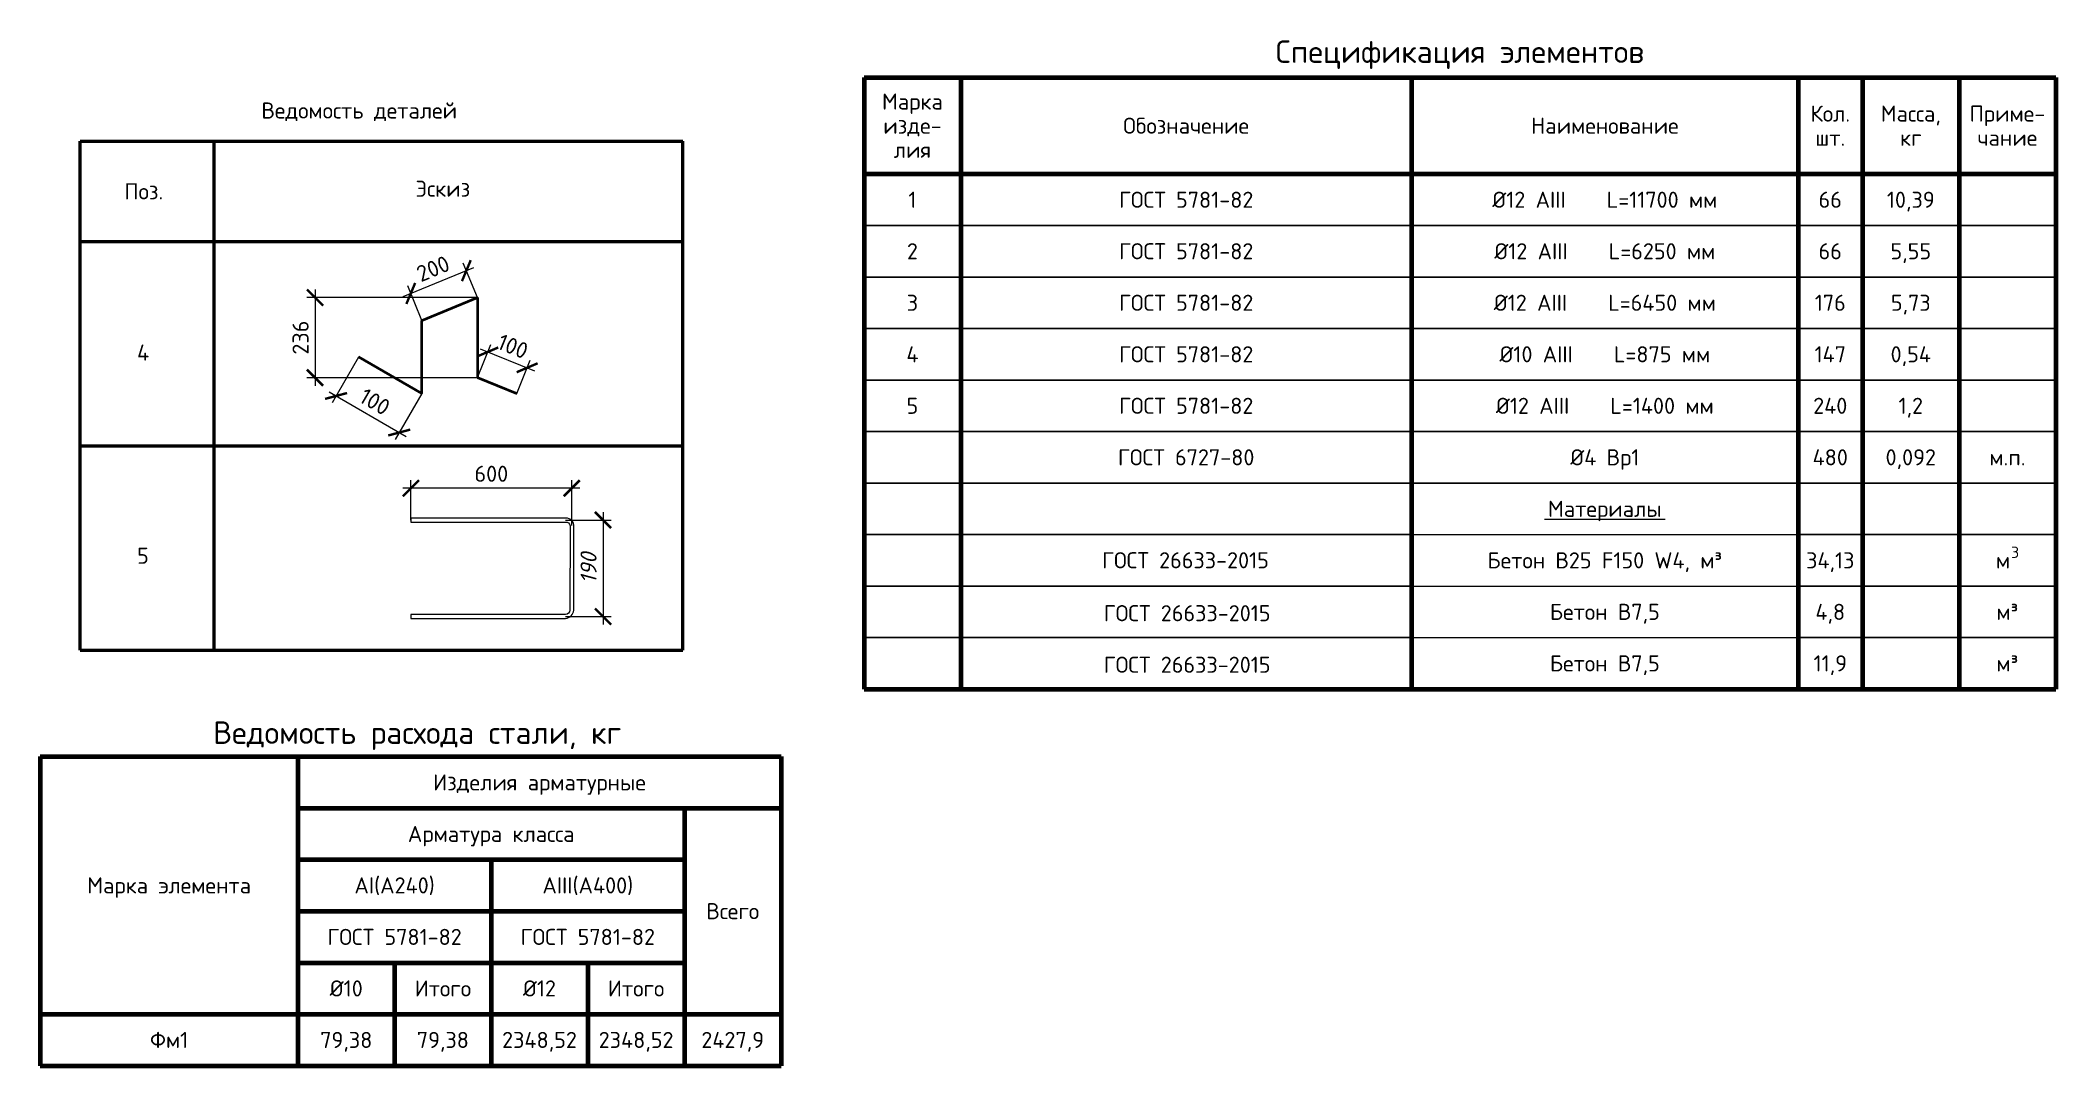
# Model space of a CAD drawing. Header units: millimetres. Extents: x 5081202 to 5184016, y -1127120 to -1055105.
# Drawn here: x 5152725 to 5184016, y -1071029 to -1055105 of the extents above; entities that cross this region are included whole.
import ezdxf
from ezdxf.enums import TextEntityAlignment as Align

# ---------------------------------------------------------------- set-up
doc = ezdxf.new("R2010")
doc.units = ezdxf.units.MM
doc.layers.get('Defpoints').update_dxf_attribs({"color": 3})
for name, color, linetype, lineweight in [('металл', 7, 'Continuous', 40), ('основная', 7, 'Continuous', 50), ('РАЗМЕР', 7, 'Continuous', 18), ('СПДС_РАЗМЕРЫ', 7, 'Continuous', 18), ('СПДС_ТАБЛИЦЫ', 7, 'Continuous', 25), ('текст', 7, 'Continuous', 20), ('тонкая', 7, 'Continuous', 20)]:
    doc.layers.add(name, color=color, linetype=linetype, lineweight=lineweight)
doc.styles.add('ВНИПИТЕКСТ', font='isocpeui.ttf')
doc.styles.add('ГОСТ 2.304', font='isocpeur.ttf')
doc.dimstyles.new('СПДС$0', dxfattribs={"dimscale": 100, "dimtxt": 2.5, "dimasz": 2.5, "dimexe": 1.25, "dimexo": 0.004, "dimgap": 1, "dimtad": 1, "dimdec": 0, "dimtxsty": 'ВНИПИТЕКСТ', "dimblk": 'ARCHTICK', "dimcen": 0, "dimdle": 1.25, "dimclrd": 256, "dimclre": 256, "dimclrt": 256, "dimadec": 0, "dimazin": 2, "dimtfac": 1, "dimtdec": 0, "dimtmove": 1, "dimatfit": 3, "dimldrblk": 'NONE', "dimfxl": 1, "dimlwd": -1, "dimlwe": -1, "dimarcsym": 0})

msp = doc.modelspace()

# ---------------------------------------------------------------- texts
at = {"layer": 'текст', "linetype": 'Continuous', "ltscale": 0.166667, "style": 'ГОСТ 2.304'}
for s, height, p in [('Спецификация элементов', 350, (5174765.6, -1055280.7)), ('Марка', 250, (5166265.6, -1056055.7)), ('изде-', 250, (5166265.6, -1056430.7)), ('Обозначение', 250, (5170515.6, -1056430.7)), ('Наименование', 250, (5177015.6, -1056430.7)), ('Кол.', 250, (5180515.6, -1056243.2)), ('Масса,', 250, (5181765.6, -1056243.2)), ('Приме-', 250, (5183265.6, -1056243.2)), ('шт.', 250, (5180515.6, -1056618.2)), ('кг', 250, (5181765.6, -1056618.2)), ('чание', 250, (5183265.6, -1056618.2)), ('лия', 250, (5166265.6, -1056805.7)), ('1', 250, (5166265.6, -1057580.7)), ('ГОСТ 5781-82', 250, (5170515.6, -1057580.7)), ('%%C12 АIII    L=11700 мм', 250, (5177015.6, -1057580.7)), ('66', 250, (5180515.6, -1057580.7)), ('10,39', 250, (5181765.6, -1057580.7)), ('2', 250, (5166265.6, -1058380.7)), ('ГОСТ 5781-82', 250, (5170515.6, -1058380.7)), ('%%C12 АIII    L=6250 мм', 250, (5177015.6, -1058380.7)), ('66', 250, (5180515.6, -1058380.7)), ('5,55', 250, (5181765.6, -1058380.7)), ('3', 250, (5166265.6, -1059180.7)), ('ГОСТ 5781-82', 250, (5170515.6, -1059180.7)), ('%%C12 АIII    L=6450 мм', 250, (5177015.6, -1059180.7)), ('176', 250, (5180515.6, -1059180.7)), ('5,73', 250, (5181765.6, -1059180.7)), ('4', 250, (5166265.6, -1059980.7)), ('ГОСТ 5781-82', 250, (5170515.6, -1059980.7)), ('%%C10 АIII    L=875 мм', 250, (5177015.6, -1059980.7)), ('147', 250, (5180515.6, -1059980.7)), ('0,54', 250, (5181765.6, -1059980.7)), ('5', 250, (5166265.6, -1060780.7)), ('ГОСТ 5781-82', 250, (5170515.6, -1060780.7)), ('%%C12 АIII    L=1400 мм', 250, (5177015.6, -1060780.7)), ('240', 250, (5180515.6, -1060780.7)), ('1,2', 250, (5181765.6, -1060780.7)), ('ГОСТ 6727-80', 250, (5170515.6, -1061580.7)), ('%%C4 Вр1', 250, (5177015.6, -1061580.7)), ('480', 250, (5180515.6, -1061580.7)), ('0,092', 250, (5181765.6, -1061580.7)), ('м.п.', 250, (5183265.6, -1061580.7)), ('Материалы', 250, (5177015.6, -1062380.7)), ('ГОСТ 26633-2015', 250, (5170504.6, -1063179.5)), ('Бетон В25 F150 W4, м³', 250, (5177015.6, -1063180.7)), ('34,13', 250, (5180515.6, -1063180.7)), ('м', 250, (5183197.7, -1063180.7)), ('3', 175, (5183385.6, -1063055.7)), ('Бетон В7,5', 250, (5177015.6, -1063980.7)), ('4,8', 250, (5180515.6, -1063980.7)), ('м³', 250, (5183265.6, -1063980.7)), ('ГОСТ 26633-2015', 250, (5170530.3, -1064001.6)), ('ГОСТ 26633-2015', 250, (5170530.3, -1064801.6)), ('Бетон В7,5', 250, (5177015.6, -1064780.7)), ('11,9', 250, (5180515.6, -1064780.7)), ('м³', 250, (5183265.6, -1064780.7))]:
    msp.add_text(s, height=height, dxfattribs=at).set_placement(p, align=Align.MIDDLE_CENTER)
at = {"layer": 'текст', "ltscale": 25, "style": 'ГОСТ 2.304'}
for s, p in [('Ведомость деталей', (5156157.7, -1056320.2)), ('Эскиз', (5158550.8, -1057534)), ('Поз.', (5154030.5, -1057575.6)), ('4', (5154227.8, -1060079)), ('5', (5154227.8, -1063233.7))]:
    msp.add_text(s, height=250, dxfattribs=at).set_placement(p)
at = {"layer": 'текст', "ltscale": 100, "style": 'ГОСТ 2.304'}
for s, height, p in [('Ведомость расхода стали, кг', 350, (5158576.2, -1065856.2)), ('Ведомость расхода стали, кг', 350, (5158576.2, -1065856.2)), ('Изделия арматурные', 250, (5160475.4, -1066628.7)), ('Изделия арматурные', 250, (5160475.4, -1066628.7)), ('Арматура класса', 250, (5159725.4, -1067428.7)), ('Арматура класса', 250, (5159725.4, -1067428.7)), ('Марка элемента', 250, (5154725.4, -1068228.7)), ('Марка элемента', 250, (5154725.4, -1068228.7)), ('АI(A240)', 250, (5158225.4, -1068228.7)), ('АI(A240)', 250, (5158225.4, -1068228.7)), ('AIII(A400)', 250, (5161225.4, -1068228.7)), ('AIII(A400)', 250, (5161225.4, -1068228.7)), ('Всего', 250, (5163475.4, -1068628.7)), ('Всего', 250, (5163475.4, -1068628.7)), ('ГОСТ 5781-82', 250, (5158225.4, -1069028.7)), ('ГОСТ 5781-82', 250, (5158225.4, -1069028.7)), ('ГОСТ 5781-82', 250, (5161225.4, -1069028.7)), ('ГОСТ 5781-82', 250, (5161225.4, -1069028.7)), ('%%C10', 250, (5157475.4, -1069828.7)), ('%%C10', 250, (5157475.4, -1069828.7)), ('Итого', 250, (5158975.4, -1069828.7)), ('%%C12', 250, (5160475.4, -1069828.7)), ('%%C12', 250, (5160475.4, -1069828.7)), ('Итого', 250, (5161975.4, -1069828.7)), ('Итого', 250, (5161975.4, -1069828.7)), ('Фм1', 250, (5154725.4, -1070628.7)), ('Фм1', 250, (5154725.4, -1070628.7)), ('79,38', 250, (5157475.4, -1070628.7)), ('79,38', 250, (5158975.4, -1070628.7)), ('2348,52', 250, (5160475.4, -1070628.7)), ('2348,52', 250, (5161975.4, -1070628.7)), ('2427,9', 250, (5163475.4, -1070628.7))]:
    msp.add_text(s, height=height, dxfattribs=at).set_placement(p, align=Align.MIDDLE_CENTER)

# ---------------------------------------------------------------- blocks, each defined once
blk = doc.blocks.new('_ArchTick')
at = {"color": 0, "linetype": 'ByBlock', "const_width": 0.15}
blk.add_lwpolyline([(-0.5, -0.5), (0.5, 0.5)], dxfattribs=at)
blk = doc.blocks.new('*D1')
at = {"layer": 'Defpoints', "color": 0, "transparency": 16777216}
for p in [(5157668, -1060022), (5158649, -1060590), (5158298, -1061196)]:
    blk.add_point(p, dxfattribs=at)
at = {"layer": 'СПДС_РАЗМЕРЫ', "transparency": 16777216}
for p, q in [((5157668, -1060023), (5157255, -1060736)), ((5157209, -1060566), (5158406, -1061259)), ((5158649, -1060591), (5158236, -1061304))]:
    blk.add_line(p, q, dxfattribs=at)
at = {"layer": 'СПДС_РАЗМЕРЫ', "transparency": 16777216, "xscale": 250, "yscale": 250, "zscale": 250}
for p, rotation in [((5157317, -1060628), 149.9314171592539), ((5158298, -1061196), 329.931417159254)]:
    blk.add_blockref('_ArchTick', p, dxfattribs=dict(at, rotation=rotation))
at = {"layer": 'СПДС_РАЗМЕРЫ', "transparency": 16777216, "insert": (5157920, -1060717), "char_height": 250, "attachment_point": 5, "rotation": 329.9314, "style": 'ГОСТ 2.304'}
blk.add_mtext('100', dxfattribs=at)
blk = doc.blocks.new('_NONE')
blk = doc.blocks.new('*D2')
at = {"layer": 'Defpoints', "color": 0, "transparency": 16777216}
for p in [(5159512, -1060344), (5160284, -1060190), (5160123, -1060590)]:
    blk.add_point(p, dxfattribs=at)
at = {"layer": 'СПДС_РАЗМЕРЫ', "transparency": 16777216}
for p, q in [((5159512, -1060343), (5159720, -1059828)), ((5159557, -1059897), (5160400, -1060237)), ((5160123, -1060590), (5160331, -1060074))]:
    blk.add_line(p, q, dxfattribs=at)
at = {"layer": 'СПДС_РАЗМЕРЫ', "transparency": 16777216, "xscale": 250, "yscale": 250, "zscale": 250}
for p, rotation in [((5159673, -1059944), 158.0341441481995), ((5160284, -1060190), 338.0341441481995)]:
    blk.add_blockref('_ArchTick', p, dxfattribs=dict(at, rotation=rotation))
at = {"layer": 'СПДС_РАЗМЕРЫ', "transparency": 16777216, "insert": (5160063, -1059858), "char_height": 250, "attachment_point": 5, "rotation": 338.0341, "style": 'ГОСТ 2.304'}
blk.add_mtext('100', dxfattribs=at)
blk = doc.blocks.new('*D3')
at = {"layer": 'Defpoints', "color": 0, "transparency": 16777216}
for p in [(5159340, -1058682), (5159512, -1059100), (5158649, -1059454)]:
    blk.add_point(p, dxfattribs=at)
at = {"layer": 'СПДС_РАЗМЕРЫ', "transparency": 16777216}
for p, q in [((5158361, -1059083), (5159455, -1058634)), ((5159511, -1059100), (5159292, -1058566)), ((5158649, -1059454), (5158430, -1058920))]:
    blk.add_line(p, q, dxfattribs=at)
at = {"layer": 'СПДС_РАЗМЕРЫ', "transparency": 16777216, "xscale": 250, "yscale": 250, "zscale": 250}
for p, rotation in [((5159340, -1058682), 22.31730394516876), ((5158477, -1059036), 202.3173039451688)]:
    blk.add_blockref('_ArchTick', p, dxfattribs=dict(at, rotation=rotation))
at = {"layer": 'СПДС_РАЗМЕРЫ', "transparency": 16777216, "insert": (5158823, -1058651), "char_height": 250, "attachment_point": 5, "rotation": 22.3173, "style": 'ГОСТ 2.304'}
blk.add_mtext('200', dxfattribs=at)
blk = doc.blocks.new('*D4')
at = {"layer": 'Defpoints', "color": 0, "transparency": 16777216}
for p in [(5159512, -1059100), (5156991, -1060344), (5159512, -1060344)]:
    blk.add_point(p, dxfattribs=at)
at = {"layer": 'СПДС_РАЗМЕРЫ', "transparency": 16777216}
for p, q in [((5159511, -1059100), (5156866, -1059100)), ((5156991, -1058975), (5156991, -1060469)), ((5159511, -1060344), (5156866, -1060344))]:
    blk.add_line(p, q, dxfattribs=at)
at = {"layer": 'СПДС_РАЗМЕРЫ', "transparency": 16777216, "xscale": 250, "yscale": 250, "zscale": 250}
for p, rotation in [((5156991, -1059100), 90), ((5156991, -1060344), 270)]:
    blk.add_blockref('_ArchTick', p, dxfattribs=dict(at, rotation=rotation))
at = {"layer": 'СПДС_РАЗМЕРЫ', "transparency": 16777216, "insert": (5156766, -1059722), "char_height": 250, "attachment_point": 5, "rotation": 90, "style": 'ГОСТ 2.304'}
blk.add_mtext('236', dxfattribs=at)
blk = doc.blocks.new('*D5')
at = {"layer": 'Defpoints', "color": 0, "ltscale": 100, "transparency": 16777216}
for p in [(5158479, -1062061), (5158479, -1062555), (5160976, -1062642)]:
    blk.add_point(p, dxfattribs=at)
at = {"layer": 'РАЗМЕР', "ltscale": 100, "transparency": 16777216}
for p, q in [((5158479, -1062555), (5158479, -1061936)), ((5160976, -1062642), (5160976, -1061936)), ((5161101, -1062061), (5158354, -1062061))]:
    blk.add_line(p, q, dxfattribs=at)
at = {"layer": 'РАЗМЕР', "ltscale": 100, "transparency": 16777216, "xscale": 250, "yscale": 250, "zscale": 250, "rotation": 180}
blk.add_blockref('_ArchTick', (5158479, -1062061), dxfattribs=at)
at = {"layer": 'РАЗМЕР', "ltscale": 100, "transparency": 16777216, "xscale": 250, "yscale": 250, "zscale": 250}
blk.add_blockref('_ArchTick', (5160976, -1062061), dxfattribs=at)
at = {"layer": 'РАЗМЕР', "ltscale": 100, "transparency": 16777216, "insert": (5159728, -1061836), "char_height": 250, "attachment_point": 5, "style": 'ГОСТ 2.304', "bg_fill": 3, "box_fill_scale": 1.1, "bg_fill_color": 9, "bg_fill_true_color": 13158600, "bg_fill_transparency": 0}
blk.add_mtext('\\A1;600', dxfattribs=at)
blk = doc.blocks.new('*D6')
at = {"layer": 'Defpoints', "color": 0, "ltscale": 100, "transparency": 16777216}
for p in [(5160879, -1062555), (5160879, -1064054), (5161462, -1064054)]:
    blk.add_point(p, dxfattribs=at)
at = {"layer": 'РАЗМЕР', "ltscale": 100, "transparency": 16777216}
for p, q in [((5160879, -1062555), (5161587, -1062555)), ((5161462, -1062430), (5161462, -1064179)), ((5160879, -1064054), (5161587, -1064054))]:
    blk.add_line(p, q, dxfattribs=at)
at = {"layer": 'РАЗМЕР', "ltscale": 100, "transparency": 16777216, "xscale": 250, "yscale": 250, "zscale": 250}
for p, rotation in [((5161462, -1062555), 90), ((5161462, -1064054), 270)]:
    blk.add_blockref('_ArchTick', p, dxfattribs=dict(at, rotation=rotation))
at = {"layer": 'РАЗМЕР', "ltscale": 100, "transparency": 16777216, "insert": (5161237, -1063304), "char_height": 250, "attachment_point": 5, "rotation": 90, "style": 'ВНИПИТЕКСТ', "bg_fill": 3, "box_fill_scale": 1.1, "bg_fill_color": 9, "bg_fill_true_color": 13158600, "bg_fill_transparency": 0}
blk.add_mtext('190', dxfattribs=at)

# ---------------------------------------------------------------- dimensions: what is measured, and where the dimension line sits
at = {"layer": 'СПДС_РАЗМЕРЫ'}
for base, p1, p2, angle, text, picture, middle in [((5159339.7, -1058681.7), (5158649, -1059454.4), (5159511.6, -1059100.3), 22.3173, '200', '*D3', (5158823, -1058650.6)), ((5156990.9, -1060343.6), (5159511.6, -1059100.3), (5159511.6, -1060343.6), 90, '236', '*D4', (5156765.9, -1059721.9)), ((5160284.5, -1060190.4), (5159511.6, -1060343.6), (5160123.2, -1060590.3), 338.03414, '100', '*D2', (5160062.8, -1059858.4)), ((5158298.2, -1061196.1), (5157668, -1060022.3), (5158649, -1060590.3), 329.93142, '100', '*D1', (5157920.5, -1060717.4))]:
    dim = msp.add_linear_dim(base=base, p1=p1, p2=p2, angle=angle, text=text, dimstyle='СПДС$0', override={"dimtxsty": 'ГОСТ 2.304'}, dxfattribs=at)
    dim.commit()
    dim.dimension.update_dxf_attribs({"geometry": picture, "text_midpoint": middle})

# ---------------------------------------------------------------- linework, layer by layer
at = {"layer": 'металл', "ltscale": 20}
for p, q in [((5158649, -1059454.4), (5159511.6, -1059100.3)), ((5159511.6, -1059100.3), (5159511.6, -1060343.6)), ((5158649, -1060590.3), (5158649, -1059454.4)), ((5157668, -1060022.3), (5158649, -1060590.3)), ((5159511.6, -1060343.6), (5160123.2, -1060590.3))]:
    msp.add_line(p, q, dxfattribs=at)
at = {"layer": 'основная', "ltscale": 25}
for p, q in [((5153343.4, -1056670.8), (5162703.4, -1056670.8)), ((5153343.4, -1064577.7), (5153343.4, -1056670.8)), ((5155423.4, -1064577.7), (5155423.4, -1056670.8)), ((5162703.4, -1064577.7), (5162703.4, -1056670.8)), ((5153343.4, -1058230.8), (5162703.4, -1058230.8)), ((5153343.4, -1061404.6), (5162703.4, -1061404.6)), ((5153343.4, -1064577.7), (5162703.4, -1064577.7))]:
    msp.add_line(p, q, dxfattribs=at)
at = {"layer": 'СПДС_ТАБЛИЦЫ', "linetype": 'Continuous', "lineweight": 70, "ltscale": 100}
for p, q in [((5152725.4, -1066228.7), (5152725.4, -1071028.7)), ((5152725.4, -1066228.7), (5164225.4, -1066228.7)), ((5152725.4, -1066228.7), (5152725.4, -1071028.7)), ((5152725.4, -1066228.7), (5164225.4, -1066228.7)), ((5156725.4, -1066228.7), (5156725.4, -1071028.7)), ((5156725.4, -1066228.7), (5156725.4, -1071028.7)), ((5164225.4, -1066228.7), (5164225.4, -1071028.7)), ((5164225.4, -1066228.7), (5164225.4, -1071028.7)), ((5156725.4, -1067028.7), (5164225.4, -1067028.7)), ((5156725.4, -1067028.7), (5164225.4, -1067028.7)), ((5162725.4, -1067028.7), (5162725.4, -1071028.7)), ((5162725.4, -1067028.7), (5162725.4, -1071028.7)), ((5156725.4, -1067828.7), (5162725.4, -1067828.7)), ((5156725.4, -1067828.7), (5162725.4, -1067828.7)), ((5159725.4, -1067828.7), (5159725.4, -1071028.7)), ((5159725.4, -1067828.7), (5159725.4, -1071028.7)), ((5156725.4, -1068628.7), (5162725.4, -1068628.7)), ((5156725.4, -1068628.7), (5162725.4, -1068628.7)), ((5156725.4, -1069428.7), (5162725.4, -1069428.7)), ((5156725.4, -1069428.7), (5162725.4, -1069428.7)), ((5158225.4, -1069428.7), (5158225.4, -1071028.7)), ((5158225.4, -1069428.7), (5158225.4, -1071028.7)), ((5161225.4, -1069428.7), (5161225.4, -1071028.7)), ((5161225.4, -1069428.7), (5161225.4, -1071028.7)), ((5152725.4, -1070228.7), (5164225.4, -1070228.7)), ((5152725.4, -1070228.7), (5164225.4, -1070228.7)), ((5152725.4, -1071028.7), (5164225.4, -1071028.7)), ((5152725.4, -1071028.7), (5164225.4, -1071028.7))]:
    msp.add_line(p, q, dxfattribs=at)
at = {"layer": 'текст', "linetype": 'Continuous', "lineweight": 70, "ltscale": 0.166667}
for p, q in [((5165515.6, -1055680.7), (5165515.6, -1057180.7)), ((5165515.6, -1055680.7), (5184015.6, -1055680.7)), ((5167015.6, -1055680.7), (5167015.6, -1057180.7)), ((5174015.6, -1055680.7), (5174015.6, -1057180.7)), ((5180015.6, -1055680.7), (5180015.6, -1057180.7)), ((5181015.6, -1055680.7), (5181015.6, -1057180.7)), ((5182515.6, -1055680.7), (5182515.6, -1057180.7)), ((5184015.6, -1055680.7), (5184015.6, -1057180.7)), ((5165515.6, -1057180.7), (5165515.6, -1065180.7)), ((5165515.6, -1057180.7), (5184015.6, -1057180.7)), ((5167015.6, -1057180.7), (5167015.6, -1065180.7)), ((5174015.6, -1057180.7), (5174015.6, -1062780.7)), ((5180015.6, -1057180.7), (5180015.6, -1062780.7)), ((5181015.6, -1057180.7), (5181015.6, -1065180.7)), ((5182515.6, -1057180.7), (5182515.6, -1065180.7)), ((5184015.6, -1057180.7), (5184015.6, -1065180.7)), ((5174015.6, -1061980.7), (5174015.6, -1065180.7)), ((5180015.6, -1061980.7), (5180015.6, -1065180.7)), ((5165515.6, -1065180.7), (5174015.6, -1065180.7)), ((5174015.6, -1065180.7), (5180015.6, -1065180.7)), ((5180015.6, -1065180.7), (5184015.6, -1065180.7))]:
    msp.add_line(p, q, dxfattribs=at)
at = {"layer": 'текст', "linetype": 'Continuous', "lineweight": 25, "ltscale": 0.166667}
for p, q in [((5165515.6, -1057980.7), (5184015.6, -1057980.7)), ((5165515.6, -1058780.7), (5184015.6, -1058780.7)), ((5165515.6, -1059580.7), (5184015.6, -1059580.7)), ((5165515.6, -1060380.7), (5184015.6, -1060380.7)), ((5165515.6, -1061180.7), (5184015.6, -1061180.7)), ((5165515.6, -1061980.7), (5184015.6, -1061980.7)), ((5165515.6, -1061980.7), (5174015.6, -1061980.7)), ((5180015.6, -1061980.7), (5184015.6, -1061980.7)), ((5165515.6, -1062780.7), (5174015.6, -1062780.7)), ((5180015.6, -1062780.7), (5184015.6, -1062780.7)), ((5165515.6, -1063580.7), (5174015.6, -1063580.7)), ((5180015.6, -1063580.7), (5184015.6, -1063580.7)), ((5165515.6, -1064380.7), (5174015.6, -1064380.7)), ((5180015.6, -1064380.7), (5184015.6, -1064380.7))]:
    msp.add_line(p, q, dxfattribs=at)
at = {"layer": 'текст', "linetype": 'Continuous', "ltscale": 0.166667}
for p, q in [((5174015.6, -1061980.7), (5180015.6, -1061980.7)), ((5176077.6, -1062543.2), (5177953.6, -1062543.2)), ((5174015.6, -1062780.7), (5180015.6, -1062780.7)), ((5174015.6, -1063580.7), (5180015.6, -1063580.7)), ((5174015.6, -1064380.7), (5180015.6, -1064380.7))]:
    msp.add_line(p, q, dxfattribs=at)
at = {"layer": 'тонкая', "ltscale": 100}
msp.add_lwpolyline([(5158478.7, -1062525.4), (5158478.7, -1062585.4), (5160878.7, -1062585.4, -0.3867618), (5160950.2, -1062642.5), (5160948.7, -1063953.4, -0.3779744), (5160878.7, -1064023.4), (5158478.7, -1064023.4), (5158478.7, -1064083.4), (5160878.7, -1064083.4, 0.3494577), (5161008.7, -1063953.4), (5161008.7, -1062655.4, 0.4350934), (5160887.3, -1062525.1), (5158478.7, -1062525.1), (5158478.7, -1062585.4), (5160878.7, -1062585.4)], format="xyb", dxfattribs=at)

msp.set_redraw_order([(e.dxf.handle, doc.entitydb.next_handle()) for e in msp.query("TEXT MTEXT ATTDEF DIMENSION ARC_DIMENSION")])  # texts and dimensions are drawn at this point

# ---------------------------------------------------------------- next in the draw order: dimensions: what is measured, and where the dimension line sits
at = {"layer": 'РАЗМЕР', "ltscale": 100}
dim = msp.add_linear_dim(base=(5158478.7, -1062060.8), p1=(5160976.4, -1062642.5), p2=(5158478.7, -1062555.3), text='600', dimstyle='СПДС$0', override={"dimscale": 100, "dimlfac": 0.2, "dimtxsty": 'ГОСТ 2.304', "dimtfill": 1, "dimtolj": 1}, dxfattribs=at)
dim.commit()
dim.dimension.update_dxf_attribs({"geometry": '*D5', "text_midpoint": (5159727.6, -1061835.8)})

# ---------------------------------------------------------------- next in the draw order: dimensions: what is measured, and where the dimension line sits
dim = msp.add_linear_dim(base=(5161462.3, -1064054.1), p1=(5160878.7, -1062554.7), p2=(5160878.7, -1064054.1), angle=90, text='190', dimstyle='СПДС$0', override={"dimscale": 100, "dimlfac": 0.2, "dimtfill": 1}, dxfattribs=at)
dim.commit()
dim.dimension.update_dxf_attribs({"geometry": '*D6', "text_midpoint": (5161237.3, -1063304.4)})

doc.saveas('drawing.dxf')
